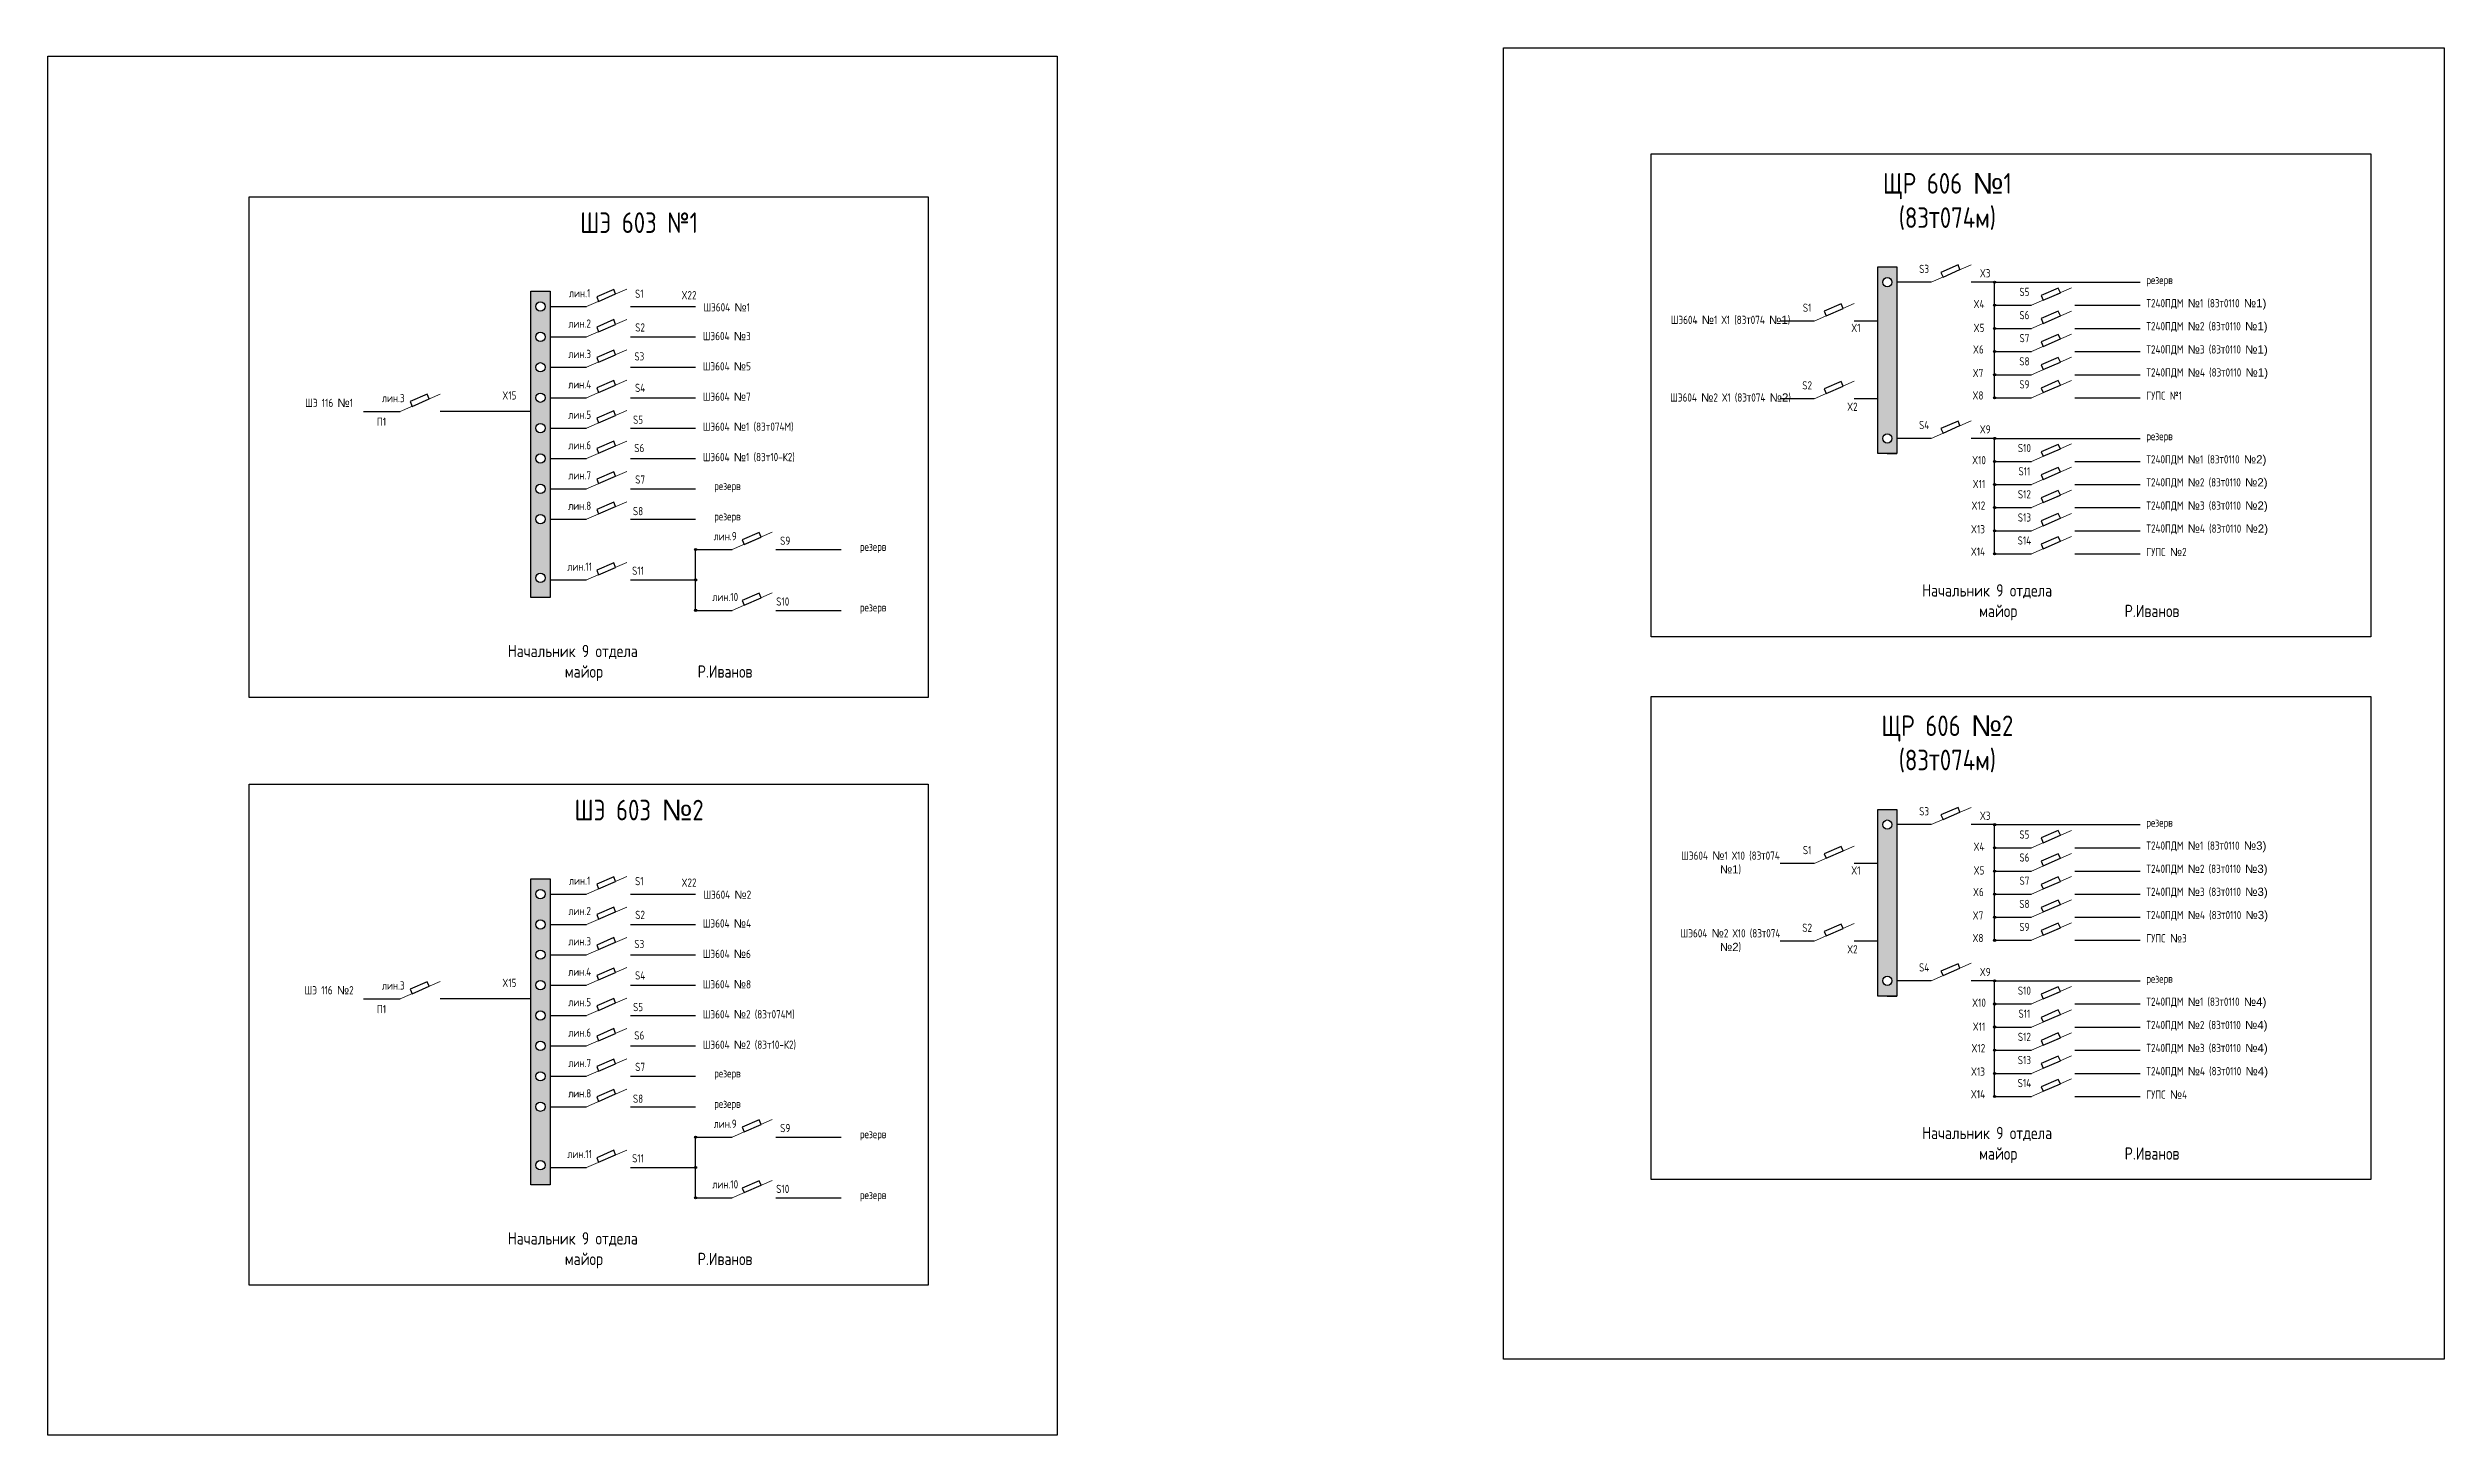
# Model space of a CAD drawing. Header units: millimetres. Extents: x 467 to 777, y 582 to 887.
# Drawn here: x 555.4 to 672, y 817.1 to 884.6 of the extents above; entities that cross this region are included whole.
import ezdxf

# ---------------------------------------------------------------- set-up
doc = ezdxf.new("R2010")
doc.units = ezdxf.units.MM
doc.header["$LTSCALE"] = 0.1

msp = doc.modelspace()

# ---------------------------------------------------------------- texts
for s, insert, char_height, width, attachment_point in [('{\\fGOST|b0|i0|c204|p34;ЩР 606 \\fArial|b0|i0|c204|p34;№\\fGOST|b0|i0|c204|p34;1 (83\\fArial Narrow|b0|i0|c204|p34;т\\fGOST|b0|i0|c204|p34;074м)}', (647.85, 877.12), 1, 9.6853, 5), ('{\\fGOST|b0|i0|c204|p34;ШЭ 603 №1}', (584.2, 876.09), 1, 9.6853, 5), ('{\\fGOST|b0|i0|c0|p34;S\\fGOST|b0|i0|c204|p34;3}', (646.72, 873.84), 0.4, 8.1445, 5), ('{\\fGOST|b0|i0|c0|p34;X3}', (649.69, 873.63), 0.4, 8.1445, 5), ('{\\fGOST|b0|i0|c204|p34;резерв}', (657.53, 873.5), 0.4, 8.1445, 1), ('{\\fGOST|b0|i0|c204|p34;лин.1}', (581.31, 872.66), 0.4, 8.1445, 5), ('{\\fGOST|b0|i0|c204|p34;S1}', (584.21, 872.63), 0.4, 8.1445, 5), ('{\\fGOST|b0|i0|c0|p34;X22}', (586.63, 872.56), 0.4, 8.1445, 5), ('{\\fGOST|b0|i0|c204|p34;ШЭ604 \\fArial|b0|i0|c204|p34;№\\fGOST|b0|i0|c204|p34;1 }', (587.33, 871.97), 0.4, 8.1445, 4), ('{\\fGOST|b0|i0|c0|p34;S\\fGOST|b0|i0|c204|p34;1}', (641.03, 871.95), 0.4, 8.1445, 5), ('{\\fGOST|b0|i0|c0|p34;X4}', (649.39, 872.13), 0.4, 8.1445, 5), ('{\\fGOST|b0|i0|c0|p34;S5}', (651.6, 872.72), 0.4, 8.1445, 5), ('{\\fGOST|b0|i0|c204|p34;Т240ПДМ \\fArial|b0|i0|c204|p34;№\\fGOST|b0|i0|c204|p34;1\\fGOST|b0|i0|c0|p34; (\\fGOST|b0|i0|c204|p34;83\\fArial Narrow|b0|i0|c204|p34;т\\fGOST|b0|i0|c204|p34;0110 \\fArial|b0|i0|c204|p34;№1)}', (657.53, 872.37), 0.4, 9.0248, 1), ('{\\fGOST|b0|i0|c204|p34;лин.2}', (581.31, 871.18), 0.4, 8.1445, 5), ('{\\fGOST|b0|i0|c204|p34;S2}', (584.25, 870.99), 0.4, 8.1445, 5), ('{\\fGOST|b0|i0|c204|p34;ШЭ604 \\fArial|b0|i0|c204|p34;№\\fGOST|b0|i0|c204|p34;1 Х1\\fGOST|b0|i0|c0|p34; (\\fGOST|b0|i0|c204|p34;83\\fArial Narrow|b0|i0|c204|p34;т\\fGOST|b0|i0|c204|p34;074 \\fArial|b0|i0|c204|p34;№1\\fGOST|b0|i0|c0|p34;)}', (637.3, 871.34), 0.4, 5.5869, 5), ('{\\fGOST|b0|i0|c0|p34;X1}', (643.4, 870.97), 0.4, 8.1445, 5), ('{\\fGOST|b0|i0|c0|p34;X5}', (649.39, 870.97), 0.4, 8.1445, 5), ('{\\fGOST|b0|i0|c0|p34;S6}', (651.6, 871.59), 0.4, 8.1445, 5), ('{\\fGOST|b0|i0|c204|p34;Т240ПДМ \\fArial|b0|i0|c204|p34;№\\fGOST|b0|i0|c204|p34;2\\fGOST|b0|i0|c0|p34; (\\fGOST|b0|i0|c204|p34;83\\fArial Narrow|b0|i0|c204|p34;т\\fGOST|b0|i0|c204|p34;0110 \\fArial|b0|i0|c204|p34;№1)}', (657.53, 871.25), 0.4, 9.0167, 1), ('{\\fGOST|b0|i0|c204|p34;лин.3}', (581.31, 869.7), 0.4, 8.1445, 5), ('{\\fGOST|b0|i0|c204|p34;S3}', (584.21, 869.58), 0.4, 8.1445, 5), ('{\\fGOST|b0|i0|c204|p34;ШЭ604 \\fArial|b0|i0|c204|p34;№\\fGOST|b0|i0|c204|p34;3 }', (587.3, 870.57), 0.4, 8.1445, 4), ('{\\fGOST|b0|i0|c0|p34;X6}', (649.36, 869.92), 0.4, 8.1445, 5), ('{\\fGOST|b0|i0|c0|p34;S7}', (651.6, 870.47), 0.4, 8.1445, 5), ('{\\fGOST|b0|i0|c204|p34;Т240ПДМ \\fArial|b0|i0|c204|p34;№\\fGOST|b0|i0|c204|p34;3\\fGOST|b0|i0|c0|p34; (\\fGOST|b0|i0|c204|p34;83\\fArial Narrow|b0|i0|c204|p34;т\\fGOST|b0|i0|c204|p34;0110 \\fArial|b0|i0|c204|p34;№1)}', (657.53, 870.12), 0.4, 9.1488, 1), ('{\\fGOST|b0|i0|c204|p34;ШЭ604 \\fArial|b0|i0|c204|p34;№\\fGOST|b0|i0|c204|p34;5 }', (587.3, 869.1), 0.4, 8.1445, 4), ('{\\fGOST|b0|i0|c0|p34;X7}', (649.34, 868.77), 0.4, 8.1445, 5), ('{\\fGOST|b0|i0|c0|p34;S8}', (651.6, 869.34), 0.4, 8.1445, 5), ('{\\fGOST|b0|i0|c204|p34;Т240ПДМ \\fArial|b0|i0|c204|p34;№\\fGOST|b0|i0|c204|p34;4\\fGOST|b0|i0|c0|p34; (\\fGOST|b0|i0|c204|p34;83\\fArial Narrow|b0|i0|c204|p34;т\\fGOST|b0|i0|c204|p34;0110 \\fArial|b0|i0|c204|p34;№1)}', (657.53, 869), 0.4, 8.9638, 1), ('{\\fGOST|b0|i0|c204|p34;ШЭ 116 \\fArial|b0|i0|c204|p34;№\\fGOST|b0|i0|c204|p34;1}', (569.12, 867.32), 0.4, 9.6853, 5), ('{\\fGOST|b0|i0|c204|p34;лин.3}', (572.24, 867.55), 0.4, 8.1445, 5), ('{\\fGOST|b0|i0|c0|p34;X15}', (577.89, 867.68), 0.4, 8.1445, 5), ('{\\fGOST|b0|i0|c204|p34;лин.4}', (581.31, 868.22), 0.4, 8.1445, 5), ('{\\fGOST|b0|i0|c204|p34;S4}', (584.25, 868.05), 0.4, 8.1445, 5), ('{\\fGOST|b0|i0|c204|p34;ШЭ604 \\fArial|b0|i0|c204|p34;№\\fGOST|b0|i0|c204|p34;7 }', (587.3, 867.62), 0.4, 8.1445, 4), ('{\\fGOST|b0|i0|c204|p34;ШЭ604 \\fArial|b0|i0|c204|p34;№\\fGOST|b0|i0|c0|p34;2\\fGOST|b0|i0|c204|p34; Х1\\fGOST|b0|i0|c0|p34; (\\fGOST|b0|i0|c204|p34;83\\fArial Narrow|b0|i0|c204|p34;т\\fGOST|b0|i0|c204|p34;074 \\fArial|b0|i0|c204|p34;№\\fArial|b0|i0|c0|p34;2\\fGOST|b0|i0|c0|p34;)}', (637.3, 867.56), 0.4, 5.5869, 5), ('{\\fGOST|b0|i0|c0|p34;S\\fGOST|b0|i0|c204|p34;2}', (641.03, 868.17), 0.4, 8.1445, 5), ('{\\fGOST|b0|i0|c0|p34;X8}', (649.34, 867.68), 0.4, 8.1445, 5), ('{\\fGOST|b0|i0|c0|p34;S\\fGOST|b0|i0|c204|p34;9}', (651.6, 868.22), 0.4, 8.1445, 5), ('{\\fGOST|b0|i0|c204|p34;ГУПС №1}', (657.53, 867.87), 0.4, 8.1445, 1), ('{\\fGOST|b0|i0|c204|p34;П\\fGOST|b0|i0|c0|p34;1}', (571.67, 866.4), 0.4, 8.1445, 5), ('{\\fGOST|b0|i0|c204|p34;лин.5}', (581.31, 866.74), 0.4, 8.1445, 5), ('{\\fGOST|b0|i0|c204|p34;S5}', (584.15, 866.5), 0.4, 8.1445, 5), ('{\\fGOST|b0|i0|c204|p34;ШЭ604 \\fArial|b0|i0|c204|p34;№\\fGOST|b0|i0|c204|p34;1 (83т074М) }', (587.3, 866.14), 0.4, 8.1445, 4), ('{\\fGOST|b0|i0|c0|p34;X2}', (643.23, 867.13), 0.4, 8.1445, 5), ('{\\fGOST|b0|i0|c0|p34;S\\fGOST|b0|i0|c204|p34;4}', (646.72, 866.24), 0.4, 8.1445, 5), ('{\\fGOST|b0|i0|c0|p34;X9}', (649.69, 866.03), 0.4, 8.1445, 5), ('{\\fGOST|b0|i0|c204|p34;лин.6}', (581.31, 865.26), 0.4, 8.1445, 5), ('{\\fGOST|b0|i0|c204|p34;S\\fGOST|b0|i0|c0|p34;6}', (584.21, 865.12), 0.4, 8.1445, 5), ('{\\fGOST|b0|i0|c0|p34;S\\fGOST|b0|i0|c204|p34;10}', (651.6, 865.12), 0.4, 8.1445, 5), ('{\\fGOST|b0|i0|c204|p34;резерв}', (657.53, 865.9), 0.4, 8.1445, 1), ('{\\fGOST|b0|i0|c204|p34;лин.7}', (581.31, 863.79), 0.4, 8.1445, 5), ('{\\fGOST|b0|i0|c204|p34;ШЭ604 \\fArial|b0|i0|c204|p34;№\\fGOST|b0|i0|c204|p34;1 (83т10-К2) }', (587.3, 864.66), 0.4, 8.1445, 4), ('{\\fGOST|b0|i0|c0|p34;X10}', (649.39, 864.53), 0.4, 8.1445, 5), ('{\\fGOST|b0|i0|c0|p34;S\\fGOST|b0|i0|c204|p34;11}', (651.6, 863.99), 0.4, 8.1445, 5), ('{\\fGOST|b0|i0|c204|p34;Т240ПДМ \\fArial|b0|i0|c204|p34;№\\fGOST|b0|i0|c204|p34;1\\fGOST|b0|i0|c0|p34; (\\fGOST|b0|i0|c204|p34;83\\fArial Narrow|b0|i0|c204|p34;т\\fGOST|b0|i0|c204|p34;0110 \\fArial|b0|i0|c204|p34;№\\fArial|b0|i0|c0|p34;2\\fArial|b0|i0|c204|p34;)}', (657.53, 864.77), 0.4, 9.0248, 1), ('{\\fGOST|b0|i0|c204|p34;S\\fGOST|b0|i0|c0|p34;7}', (584.25, 863.59), 0.4, 8.1445, 5), ('{\\fGOST|b0|i0|c204|p34;резерв}', (588.5, 863.22), 0.4, 8.1445, 5), ('{\\fGOST|b0|i0|c0|p34;X11}', (649.39, 863.37), 0.4, 8.1445, 5), ('{\\fGOST|b0|i0|c0|p34;S\\fGOST|b0|i0|c204|p34;12}', (651.6, 862.87), 0.4, 8.1445, 5), ('{\\fGOST|b0|i0|c204|p34;Т240ПДМ \\fArial|b0|i0|c204|p34;№\\fGOST|b0|i0|c204|p34;2\\fGOST|b0|i0|c0|p34; (\\fGOST|b0|i0|c204|p34;83\\fArial Narrow|b0|i0|c204|p34;т\\fGOST|b0|i0|c204|p34;0110 \\fArial|b0|i0|c204|p34;№\\fArial|b0|i0|c0|p34;2\\fArial|b0|i0|c204|p34;)}', (657.53, 863.65), 0.4, 9.0167, 1), ('{\\fGOST|b0|i0|c204|p34;лин.8}', (581.31, 862.31), 0.4, 8.1445, 5), ('{\\fGOST|b0|i0|c204|p34;S\\fGOST|b0|i0|c0|p34;8}', (584.15, 862.05), 0.4, 8.1445, 5), ('{\\fGOST|b0|i0|c204|p34;резерв}', (588.5, 861.74), 0.4, 8.1445, 5), ('{\\fGOST|b0|i0|c0|p34;X12}', (649.36, 862.32), 0.4, 8.1445, 5), ('{\\fGOST|b0|i0|c0|p34;S\\fGOST|b0|i0|c204|p34;13}', (651.6, 861.74), 0.4, 8.1445, 5), ('{\\fGOST|b0|i0|c204|p34;Т240ПДМ \\fArial|b0|i0|c204|p34;№\\fGOST|b0|i0|c204|p34;3\\fGOST|b0|i0|c0|p34; (\\fGOST|b0|i0|c204|p34;83\\fArial Narrow|b0|i0|c204|p34;т\\fGOST|b0|i0|c204|p34;0110 \\fArial|b0|i0|c204|p34;№\\fArial|b0|i0|c0|p34;2\\fArial|b0|i0|c204|p34;)}', (657.53, 862.52), 0.4, 9.1488, 1), ('{\\fGOST|b0|i0|c204|p34;лин.9}', (588.39, 860.83), 0.4, 8.1445, 5), ('{\\fGOST|b0|i0|c204|p34;S\\fGOST|b0|i0|c0|p34;9}', (591.31, 860.61), 0.4, 8.1445, 5), ('{\\fGOST|b0|i0|c204|p34;резерв}', (595.59, 860.26), 0.4, 8.1445, 5), ('{\\fGOST|b0|i0|c0|p34;X13}', (649.34, 861.17), 0.4, 8.1445, 5), ('{\\fGOST|b0|i0|c0|p34;S\\fGOST|b0|i0|c204|p34;14}', (651.6, 860.62), 0.4, 8.1445, 5), ('{\\fGOST|b0|i0|c204|p34;Т240ПДМ \\fArial|b0|i0|c204|p34;№\\fGOST|b0|i0|c204|p34;4\\fGOST|b0|i0|c0|p34; (\\fGOST|b0|i0|c204|p34;83\\fArial Narrow|b0|i0|c204|p34;т\\fGOST|b0|i0|c204|p34;0110 \\fArial|b0|i0|c204|p34;№\\fArial|b0|i0|c0|p34;2\\fArial|b0|i0|c204|p34;)}', (657.53, 861.4), 0.4, 8.9638, 1), ('{\\fGOST|b0|i0|c204|p34;лин.11}', (581.31, 859.35), 0.4, 8.1445, 5), ('{\\fGOST|b0|i0|c204|p34;S\\fGOST|b0|i0|c0|p34;11}', (584.15, 859.15), 0.4, 8.1445, 5), ('{\\fGOST|b0|i0|c0|p34;X14}', (649.34, 860.08), 0.4, 8.1445, 5), ('{\\fGOST|b0|i0|c204|p34;ГУПС \\fArial|b0|i0|c204|p34;№\\fGOST|b0|i0|c0|p34;2}', (657.53, 860.26), 0.4, 8.1445, 1), ('{\\fGOST|b0|i0|c204|p34;лин.10}', (588.39, 857.87), 0.4, 8.1445, 5), ('{\\fGOST|b0|i0|c204|p34;Начальник 9 отдела\\P         майор                 Р.Иванов}', (646.63, 857.61), 0.6, 24.8215, 4), ('{\\fGOST|b0|i0|c204|p34;S\\fGOST|b0|i0|c0|p34;10}', (591.19, 857.65), 0.4, 8.1445, 5), ('{\\fGOST|b0|i0|c204|p34;резерв}', (595.59, 857.31), 0.4, 8.1445, 5), ('{\\fGOST|b0|i0|c204|p34;Начальник 9 отдела\\P         майор               Р.Иванов}', (577.82, 854.66), 0.6, 24.8215, 4), ('{\\fGOST|b0|i0|c204|p34;ЩР 606 \\fArial|b0|i0|c204|p34;№\\fGOST|b0|i0|c0|p34;2\\fGOST|b0|i0|c204|p34; (83\\fArial Narrow|b0|i0|c204|p34;т\\fGOST|b0|i0|c204|p34;074м)}', (647.85, 850.72), 1, 9.6853, 5), ('{\\fGOST|b0|i0|c204|p34;ШЭ 603 \\fArial|b0|i0|c204|p34;№\\fGOST|b0|i0|c0|p34;2}', (584.2, 847.5), 1, 9.6853, 5), ('{\\fGOST|b0|i0|c0|p34;S\\fGOST|b0|i0|c204|p34;3}', (646.72, 847.44), 0.4, 8.1445, 5), ('{\\fGOST|b0|i0|c0|p34;X3}', (649.69, 847.22), 0.4, 8.1445, 5), ('{\\fGOST|b0|i0|c0|p34;S5}', (651.6, 846.31), 0.4, 8.1445, 5), ('{\\fGOST|b0|i0|c204|p34;резерв}', (657.53, 847.09), 0.4, 8.1445, 1), ('{\\fGOST|b0|i0|c204|p34;ШЭ604 \\fArial|b0|i0|c204|p34;№\\fGOST|b0|i0|c204|p34;1 Х1\\fGOST|b0|i0|c0|p34;0 (\\fGOST|b0|i0|c204|p34;83\\fArial Narrow|b0|i0|c204|p34;т\\fGOST|b0|i0|c204|p34;074 \\fArial|b0|i0|c204|p34;№1\\fGOST|b0|i0|c0|p34;)}', (637.3, 844.93), 0.4, 5.5869, 5), ('{\\fGOST|b0|i0|c0|p34;S\\fGOST|b0|i0|c204|p34;1}', (641.03, 845.55), 0.4, 8.1445, 5), ('{\\fGOST|b0|i0|c0|p34;X4}', (649.39, 845.72), 0.4, 8.1445, 5), ('{\\fGOST|b0|i0|c0|p34;S6}', (651.6, 845.19), 0.4, 8.1445, 5), ('{\\fGOST|b0|i0|c204|p34;Т240ПДМ \\fArial|b0|i0|c204|p34;№\\fGOST|b0|i0|c204|p34;1\\fGOST|b0|i0|c0|p34; (\\fGOST|b0|i0|c204|p34;83\\fArial Narrow|b0|i0|c204|p34;т\\fGOST|b0|i0|c204|p34;0110 \\fArial|b0|i0|c204|p34;№\\fArial|b0|i0|c0|p34;3\\fArial|b0|i0|c204|p34;)}', (657.53, 845.97), 0.4, 9.0248, 1), ('{\\fGOST|b0|i0|c204|p34;лин.1}', (581.31, 844.06), 0.4, 8.1445, 5), ('{\\fGOST|b0|i0|c204|p34;S1}', (584.21, 844.04), 0.4, 8.1445, 5), ('{\\fGOST|b0|i0|c0|p34;X22}', (586.63, 843.97), 0.4, 8.1445, 5), ('{\\fGOST|b0|i0|c0|p34;X1}', (643.4, 844.56), 0.4, 8.1445, 5), ('{\\fGOST|b0|i0|c0|p34;X5}', (649.39, 844.56), 0.4, 8.1445, 5), ('{\\fGOST|b0|i0|c0|p34;S7}', (651.6, 844.06), 0.4, 8.1445, 5), ('{\\fGOST|b0|i0|c204|p34;Т240ПДМ \\fArial|b0|i0|c204|p34;№\\fGOST|b0|i0|c204|p34;2\\fGOST|b0|i0|c0|p34; (\\fGOST|b0|i0|c204|p34;83\\fArial Narrow|b0|i0|c204|p34;т\\fGOST|b0|i0|c204|p34;0110 \\fArial|b0|i0|c204|p34;№\\fArial|b0|i0|c0|p34;3\\fArial|b0|i0|c204|p34;)}', (657.53, 844.84), 0.4, 9.0167, 1), ('{\\fGOST|b0|i0|c204|p34;ШЭ604 \\fArial|b0|i0|c204|p34;№\\fGOST|b0|i0|c0|p34;2\\fGOST|b0|i0|c204|p34; }', (587.33, 843.38), 0.4, 8.1445, 4), ('{\\fGOST|b0|i0|c0|p34;X6}', (649.36, 843.51), 0.4, 8.1445, 5), ('{\\fGOST|b0|i0|c0|p34;S8}', (651.6, 842.93), 0.4, 8.1445, 5), ('{\\fGOST|b0|i0|c204|p34;Т240ПДМ \\fArial|b0|i0|c204|p34;№\\fGOST|b0|i0|c204|p34;3\\fGOST|b0|i0|c0|p34; (\\fGOST|b0|i0|c204|p34;83\\fArial Narrow|b0|i0|c204|p34;т\\fGOST|b0|i0|c204|p34;0110 \\fArial|b0|i0|c204|p34;№\\fArial|b0|i0|c0|p34;3\\fArial|b0|i0|c204|p34;)}', (657.53, 843.72), 0.4, 9.1488, 1), ('{\\fGOST|b0|i0|c204|p34;лин.2}', (581.31, 842.59), 0.4, 8.1445, 5), ('{\\fGOST|b0|i0|c204|p34;S2}', (584.25, 842.4), 0.4, 8.1445, 5), ('{\\fGOST|b0|i0|c204|p34;ШЭ604 \\fArial|b0|i0|c204|p34;№\\fGOST|b0|i0|c0|p34;4\\fGOST|b0|i0|c204|p34; }', (587.3, 841.98), 0.4, 8.1445, 4), ('{\\fGOST|b0|i0|c204|p34;ШЭ604 \\fArial|b0|i0|c204|p34;№\\fGOST|b0|i0|c0|p34;2\\fGOST|b0|i0|c204|p34; Х1\\fGOST|b0|i0|c0|p34;0 (\\fGOST|b0|i0|c204|p34;83\\fArial Narrow|b0|i0|c204|p34;т\\fGOST|b0|i0|c204|p34;074 \\fArial|b0|i0|c204|p34;№\\fArial|b0|i0|c0|p34;2\\fGOST|b0|i0|c0|p34;)}', (637.3, 841.15), 0.4, 5.5869, 5), ('{\\fGOST|b0|i0|c0|p34;S\\fGOST|b0|i0|c204|p34;2}', (641.03, 841.77), 0.4, 8.1445, 5), ('{\\fGOST|b0|i0|c0|p34;X7}', (649.34, 842.37), 0.4, 8.1445, 5), ('{\\fGOST|b0|i0|c0|p34;S\\fGOST|b0|i0|c204|p34;9}', (651.6, 841.81), 0.4, 8.1445, 5), ('{\\fGOST|b0|i0|c204|p34;Т240ПДМ \\fArial|b0|i0|c204|p34;№\\fGOST|b0|i0|c204|p34;4\\fGOST|b0|i0|c0|p34; (\\fGOST|b0|i0|c204|p34;83\\fArial Narrow|b0|i0|c204|p34;т\\fGOST|b0|i0|c204|p34;0110 \\fArial|b0|i0|c204|p34;№\\fArial|b0|i0|c0|p34;3\\fArial|b0|i0|c204|p34;)}', (657.53, 842.59), 0.4, 8.9638, 1), ('{\\fGOST|b0|i0|c204|p34;лин.3}', (581.31, 841.11), 0.4, 8.1445, 5), ('{\\fGOST|b0|i0|c204|p34;S3}', (584.21, 840.98), 0.4, 8.1445, 5), ('{\\fGOST|b0|i0|c204|p34;ШЭ604 \\fArial|b0|i0|c204|p34;№\\fGOST|b0|i0|c0|p34;6\\fGOST|b0|i0|c204|p34; }', (587.3, 840.5), 0.4, 8.1445, 4), ('{\\fGOST|b0|i0|c0|p34;X2}', (643.23, 840.72), 0.4, 8.1445, 5), ('{\\fGOST|b0|i0|c0|p34;X8}', (649.34, 841.27), 0.4, 8.1445, 5), ('{\\fGOST|b0|i0|c204|p34;ГУПС \\fArial|b0|i0|c204|p34;№\\fGOST|b0|i0|c0|p34;3}', (657.53, 841.46), 0.4, 8.1445, 1), ('{\\fGOST|b0|i0|c204|p34;лин.4}', (581.31, 839.63), 0.4, 8.1445, 5), ('{\\fGOST|b0|i0|c204|p34;S4}', (584.25, 839.45), 0.4, 8.1445, 5), ('{\\fGOST|b0|i0|c0|p34;S\\fGOST|b0|i0|c204|p34;4}', (646.72, 839.84), 0.4, 8.1445, 5), ('{\\fGOST|b0|i0|c0|p34;X9}', (649.69, 839.62), 0.4, 8.1445, 5), ('{\\fGOST|b0|i0|c204|p34;резерв}', (657.53, 839.49), 0.4, 8.1445, 1), ('{\\fGOST|b0|i0|c204|p34;ШЭ 116 \\fArial|b0|i0|c204|p34;№\\fGOST|b0|i0|c0|p34;2}', (569.12, 838.73), 0.4, 9.6853, 5), ('{\\fGOST|b0|i0|c204|p34;лин.3}', (572.24, 838.96), 0.4, 8.1445, 5), ('{\\fGOST|b0|i0|c0|p34;X15}', (577.89, 839.09), 0.4, 8.1445, 5), ('{\\fGOST|b0|i0|c204|p34;лин.5}', (581.31, 838.15), 0.4, 8.1445, 5), ('{\\fGOST|b0|i0|c204|p34;ШЭ604 \\fArial|b0|i0|c204|p34;№\\fGOST|b0|i0|c0|p34;8\\fGOST|b0|i0|c204|p34; }', (587.3, 839.02), 0.4, 8.1445, 4), ('{\\fGOST|b0|i0|c0|p34;X10}', (649.39, 838.12), 0.4, 8.1445, 5), ('{\\fGOST|b0|i0|c0|p34;S\\fGOST|b0|i0|c204|p34;10}', (651.6, 838.71), 0.4, 8.1445, 5), ('{\\fGOST|b0|i0|c204|p34;Т240ПДМ \\fArial|b0|i0|c204|p34;№\\fGOST|b0|i0|c204|p34;1\\fGOST|b0|i0|c0|p34; (\\fGOST|b0|i0|c204|p34;83\\fArial Narrow|b0|i0|c204|p34;т\\fGOST|b0|i0|c204|p34;0110 \\fArial|b0|i0|c204|p34;№\\fArial|b0|i0|c0|p34;4\\fArial|b0|i0|c204|p34;)}', (657.53, 838.37), 0.4, 9.0248, 1), ('{\\fGOST|b0|i0|c204|p34;П\\fGOST|b0|i0|c0|p34;1}', (571.67, 837.81), 0.4, 8.1445, 5), ('{\\fGOST|b0|i0|c204|p34;S5}', (584.15, 837.91), 0.4, 8.1445, 5), ('{\\fGOST|b0|i0|c204|p34;ШЭ604 \\fArial|b0|i0|c204|p34;№\\fGOST|b0|i0|c0|p34;2\\fGOST|b0|i0|c204|p34; (83т074М) }', (587.3, 837.54), 0.4, 8.1445, 4), ('{\\fGOST|b0|i0|c0|p34;X11}', (649.39, 836.96), 0.4, 8.1445, 5), ('{\\fGOST|b0|i0|c0|p34;S\\fGOST|b0|i0|c204|p34;11}', (651.6, 837.59), 0.4, 8.1445, 5), ('{\\fGOST|b0|i0|c204|p34;Т240ПДМ \\fArial|b0|i0|c204|p34;№\\fGOST|b0|i0|c204|p34;2\\fGOST|b0|i0|c0|p34; (\\fGOST|b0|i0|c204|p34;83\\fArial Narrow|b0|i0|c204|p34;т\\fGOST|b0|i0|c204|p34;0110 \\fArial|b0|i0|c204|p34;№\\fArial|b0|i0|c0|p34;4\\fArial|b0|i0|c204|p34;)}', (657.53, 837.24), 0.4, 9.0167, 1), ('{\\fGOST|b0|i0|c204|p34;лин.6}', (581.31, 836.67), 0.4, 8.1445, 5), ('{\\fGOST|b0|i0|c204|p34;S\\fGOST|b0|i0|c0|p34;6}', (584.21, 836.53), 0.4, 8.1445, 5), ('{\\fGOST|b0|i0|c204|p34;ШЭ604 \\fArial|b0|i0|c204|p34;№\\fGOST|b0|i0|c0|p34;2\\fGOST|b0|i0|c204|p34; (83т10-К2) }', (587.3, 836.06), 0.4, 8.1445, 4), ('{\\fGOST|b0|i0|c0|p34;X12}', (649.36, 835.91), 0.4, 8.1445, 5), ('{\\fGOST|b0|i0|c0|p34;S\\fGOST|b0|i0|c204|p34;12}', (651.6, 836.46), 0.4, 8.1445, 5), ('{\\fGOST|b0|i0|c204|p34;Т240ПДМ \\fArial|b0|i0|c204|p34;№\\fGOST|b0|i0|c204|p34;3\\fGOST|b0|i0|c0|p34; (\\fGOST|b0|i0|c204|p34;83\\fArial Narrow|b0|i0|c204|p34;т\\fGOST|b0|i0|c204|p34;0110 \\fArial|b0|i0|c204|p34;№\\fArial|b0|i0|c0|p34;4\\fArial|b0|i0|c204|p34;)}', (657.53, 836.12), 0.4, 9.1488, 1), ('{\\fGOST|b0|i0|c204|p34;лин.7}', (581.31, 835.19), 0.4, 8.1445, 5), ('{\\fGOST|b0|i0|c204|p34;S\\fGOST|b0|i0|c0|p34;7}', (584.25, 835), 0.4, 8.1445, 5), ('{\\fGOST|b0|i0|c204|p34;резерв}', (588.5, 834.63), 0.4, 8.1445, 5), ('{\\fGOST|b0|i0|c0|p34;X13}', (649.34, 834.77), 0.4, 8.1445, 5), ('{\\fGOST|b0|i0|c0|p34;S\\fGOST|b0|i0|c204|p34;13}', (651.6, 835.33), 0.4, 8.1445, 5), ('{\\fGOST|b0|i0|c204|p34;Т240ПДМ \\fArial|b0|i0|c204|p34;№\\fGOST|b0|i0|c204|p34;4\\fGOST|b0|i0|c0|p34; (\\fGOST|b0|i0|c204|p34;83\\fArial Narrow|b0|i0|c204|p34;т\\fGOST|b0|i0|c204|p34;0110 \\fArial|b0|i0|c204|p34;№\\fArial|b0|i0|c0|p34;4\\fArial|b0|i0|c204|p34;)}', (657.53, 834.99), 0.4, 8.9638, 1), ('{\\fGOST|b0|i0|c204|p34;лин.8}', (581.31, 833.71), 0.4, 8.1445, 5), ('{\\fGOST|b0|i0|c204|p34;S\\fGOST|b0|i0|c0|p34;8}', (584.15, 833.45), 0.4, 8.1445, 5), ('{\\fGOST|b0|i0|c0|p34;X14}', (649.34, 833.67), 0.4, 8.1445, 5), ('{\\fGOST|b0|i0|c0|p34;S\\fGOST|b0|i0|c204|p34;14}', (651.6, 834.21), 0.4, 8.1445, 5), ('{\\fGOST|b0|i0|c204|p34;ГУПС \\fArial|b0|i0|c204|p34;№\\fGOST|b0|i0|c0|p34;4}', (657.53, 833.85), 0.4, 8.1445, 1), ('{\\fGOST|b0|i0|c204|p34;лин.9}', (588.39, 832.23), 0.4, 8.1445, 5), ('{\\fGOST|b0|i0|c204|p34;резерв}', (588.5, 833.15), 0.4, 8.1445, 5), ('{\\fGOST|b0|i0|c204|p34;S\\fGOST|b0|i0|c0|p34;9}', (591.31, 832.02), 0.4, 8.1445, 5), ('{\\fGOST|b0|i0|c204|p34;резерв}', (595.59, 831.67), 0.4, 8.1445, 5), ('{\\fGOST|b0|i0|c204|p34;Начальник 9 отдела\\P         майор                 Р.Иванов}', (646.63, 831.2), 0.6, 24.8215, 4), ('{\\fGOST|b0|i0|c204|p34;лин.11}', (581.31, 830.76), 0.4, 8.1445, 5), ('{\\fGOST|b0|i0|c204|p34;S\\fGOST|b0|i0|c0|p34;11}', (584.15, 830.55), 0.4, 8.1445, 5), ('{\\fGOST|b0|i0|c204|p34;лин.10}', (588.39, 829.28), 0.4, 8.1445, 5), ('{\\fGOST|b0|i0|c204|p34;S\\fGOST|b0|i0|c0|p34;10}', (591.19, 829.06), 0.4, 8.1445, 5), ('{\\fGOST|b0|i0|c204|p34;резерв}', (595.59, 828.71), 0.4, 8.1445, 5), ('{\\fGOST|b0|i0|c204|p34;Начальник 9 отдела\\P         майор               Р.Иванов}', (577.82, 826.07), 0.6, 24.8215, 4)]:
    msp.add_mtext(s, dxfattribs=dict(insert=insert, char_height=char_height, width=width, attachment_point=attachment_point))

# ---------------------------------------------------------------- hatches: boundary and pattern name
h = msp.add_hatch(color=256)
h.paths.add_polyline_path([(645.4, 873.94), (644.47, 873.94), (644.47, 864.85), (645.4, 864.85)])
h.paths.add_polyline_path([(644.71, 873.19, -1), (645.16, 873.19, -1)], flags=16)
h.paths.add_polyline_path([(645.16, 865.59, -1), (644.71, 865.59, -1)], flags=16)
h = msp.add_hatch(color=256)
h.paths.add_polyline_path([(650.2, 873.19), (650.15, 873.19), (650.15, 873.14, 0.414214)], flags=17)
h.paths.add_polyline_path([(650.1, 873.19, 0.414214), (650.15, 873.14), (650.15, 873.19), (650.2, 873.19, 1)])
h = msp.add_hatch(color=256)
h.paths.add_polyline_path([(579.87, 872.75), (578.94, 872.75), (578.94, 857.85), (579.87, 857.85)])
h.paths.add_polyline_path([(579.63, 863.13, -1), (579.18, 863.13, -1)], flags=16)
h.paths.add_polyline_path([(579.18, 864.61, -1), (579.63, 864.61, -1)], flags=16)
h.paths.add_polyline_path([(579.63, 861.66, -1), (579.18, 861.66, -1)], flags=16)
h.paths.add_polyline_path([(579.18, 866.09, -1), (579.63, 866.09, -1)], flags=16)
h.paths.add_polyline_path([(579.18, 867.57, -1), (579.63, 867.57, -1)], flags=16)
h.paths.add_polyline_path([(579.63, 858.8, -1), (579.18, 858.8, -1)], flags=16)
h.paths.add_polyline_path([(579.18, 869.05, -1), (579.63, 869.05, -1)], flags=16)
h.paths.add_polyline_path([(579.18, 870.53, -1), (579.63, 870.53, -1)], flags=16)
h.paths.add_polyline_path([(579.18, 872.01, -1), (579.63, 872.01, -1)], flags=16)
h = msp.add_hatch(color=256)
h.paths.add_polyline_path([(650.2, 872.07), (650.15, 872.07), (650.15, 872.02, 0.414214)], flags=17)
h.paths.add_polyline_path([(650.1, 872.07, 0.414214), (650.15, 872.02), (650.15, 872.07), (650.2, 872.07, 1)])
h = msp.add_hatch(color=256)
h.paths.add_polyline_path([(650.2, 870.94), (650.15, 870.94), (650.15, 870.89, 0.414214)], flags=17)
h.paths.add_polyline_path([(650.1, 870.94, 0.414214), (650.15, 870.89), (650.15, 870.94), (650.2, 870.94, 1)])
h = msp.add_hatch(color=256)
h.paths.add_polyline_path([(650.2, 869.82), (650.15, 869.82), (650.15, 869.77, 0.414214)], flags=17)
h.paths.add_polyline_path([(650.1, 869.82, 0.414214), (650.15, 869.77), (650.15, 869.82), (650.2, 869.82, 1)])
h = msp.add_hatch(color=256)
h.paths.add_polyline_path([(650.2, 868.69), (650.15, 868.69), (650.15, 868.64, 0.414214)], flags=17)
h.paths.add_polyline_path([(650.1, 868.69, 0.414214), (650.15, 868.64), (650.15, 868.69), (650.2, 868.69, 1)])
h = msp.add_hatch(color=256)
h.paths.add_polyline_path([(650.2, 867.56), (650.15, 867.56), (650.15, 867.51, 0.414214)], flags=17)
h.paths.add_polyline_path([(650.1, 867.56, 0.414214), (650.15, 867.51), (650.15, 867.56), (650.2, 867.56, 1)])
h = msp.add_hatch(color=256)
h.paths.add_polyline_path([(650.2, 865.59), (650.15, 865.59), (650.15, 865.54, 0.414214)], flags=17)
h.paths.add_polyline_path([(650.1, 865.59, 0.414214), (650.15, 865.54), (650.15, 865.59), (650.2, 865.59, 1)])
h = msp.add_hatch(color=256)
h.paths.add_polyline_path([(650.2, 864.47), (650.15, 864.47), (650.15, 864.42, 0.414214)], flags=17)
h.paths.add_polyline_path([(650.1, 864.47, 0.414214), (650.15, 864.42), (650.15, 864.47), (650.2, 864.47, 1)])
h = msp.add_hatch(color=256)
h.paths.add_polyline_path([(650.2, 863.34), (650.15, 863.34), (650.15, 863.29, 0.414214)], flags=17)
h.paths.add_polyline_path([(650.1, 863.34, 0.414214), (650.15, 863.29), (650.15, 863.34), (650.2, 863.34, 1)])
h = msp.add_hatch(color=256)
h.paths.add_polyline_path([(650.2, 862.22), (650.15, 862.22), (650.15, 862.17, 0.414214)], flags=17)
h.paths.add_polyline_path([(650.1, 862.22, 0.414214), (650.15, 862.17), (650.15, 862.22), (650.2, 862.22, 1)])
h = msp.add_hatch(color=256)
h.paths.add_polyline_path([(650.2, 861.09), (650.15, 861.09), (650.15, 861.04, 0.414214)], flags=17)
h.paths.add_polyline_path([(650.1, 861.09, 0.414214), (650.15, 861.04), (650.15, 861.09), (650.2, 861.09, 1)])
h = msp.add_hatch(color=256)
h.paths.add_polyline_path([(587, 860.18), (586.95, 860.18), (586.95, 860.13, 0.414214)], flags=17)
h.paths.add_polyline_path([(586.9, 860.18, 0.414214), (586.95, 860.13), (586.95, 860.18), (587, 860.18, 1)])
h = msp.add_hatch(color=256)
h.paths.add_polyline_path([(650.2, 859.97), (650.15, 859.97), (650.15, 859.91, 0.414214)], flags=17)
h.paths.add_polyline_path([(650.1, 859.97, 0.414214), (650.15, 859.91), (650.15, 859.97), (650.2, 859.97, 1)])
h = msp.add_hatch(color=256)
h.paths.add_polyline_path([(587, 858.7), (586.95, 858.7), (586.95, 858.65, 0.414214)], flags=17)
h.paths.add_polyline_path([(586.9, 858.7, 0.414214), (586.95, 858.65), (586.95, 858.7), (587, 858.7, 1)])
h = msp.add_hatch(color=256)
h.paths.add_polyline_path([(587, 857.22), (586.95, 857.22), (586.95, 857.17, 0.414214)], flags=17)
h.paths.add_polyline_path([(586.9, 857.22, 0.414214), (586.95, 857.17), (586.95, 857.22), (587, 857.22, 1)])
h = msp.add_hatch(color=256)
h.paths.add_polyline_path([(645.4, 847.53), (644.47, 847.53), (644.47, 838.44), (645.4, 838.44)])
h.paths.add_polyline_path([(644.71, 846.79, -1), (645.16, 846.79, -1)], flags=16)
h.paths.add_polyline_path([(645.16, 839.19, -1), (644.71, 839.19, -1)], flags=16)
h = msp.add_hatch(color=256)
h.paths.add_polyline_path([(650.2, 846.79), (650.15, 846.79), (650.15, 846.74, 0.414214)], flags=17)
h.paths.add_polyline_path([(650.1, 846.79, 0.414214), (650.15, 846.74), (650.15, 846.79), (650.2, 846.79, 1)])
h = msp.add_hatch(color=256)
h.paths.add_polyline_path([(650.2, 845.66), (650.15, 845.66), (650.15, 845.61, 0.414214)], flags=17)
h.paths.add_polyline_path([(650.1, 845.66, 0.414214), (650.15, 845.61), (650.15, 845.66), (650.2, 845.66, 1)])
h = msp.add_hatch(color=256)
h.paths.add_polyline_path([(579.87, 844.16), (578.94, 844.16), (578.94, 829.26), (579.87, 829.26)])
h.paths.add_polyline_path([(579.63, 834.54, -1), (579.18, 834.54, -1)], flags=16)
h.paths.add_polyline_path([(579.18, 836.02, -1), (579.63, 836.02, -1)], flags=16)
h.paths.add_polyline_path([(579.63, 833.06, -1), (579.18, 833.06, -1)], flags=16)
h.paths.add_polyline_path([(579.18, 837.5, -1), (579.63, 837.5, -1)], flags=16)
h.paths.add_polyline_path([(579.18, 838.98, -1), (579.63, 838.98, -1)], flags=16)
h.paths.add_polyline_path([(579.63, 830.21, -1), (579.18, 830.21, -1)], flags=16)
h.paths.add_polyline_path([(579.18, 840.46, -1), (579.63, 840.46, -1)], flags=16)
h.paths.add_polyline_path([(579.18, 841.93, -1), (579.63, 841.93, -1)], flags=16)
h.paths.add_polyline_path([(579.18, 843.41, -1), (579.63, 843.41, -1)], flags=16)
h = msp.add_hatch(color=256)
h.paths.add_polyline_path([(650.2, 844.53), (650.15, 844.53), (650.15, 844.48, 0.414214)], flags=17)
h.paths.add_polyline_path([(650.1, 844.53, 0.414214), (650.15, 844.48), (650.15, 844.53), (650.2, 844.53, 1)])
h = msp.add_hatch(color=256)
h.paths.add_polyline_path([(650.2, 843.41), (650.15, 843.41), (650.15, 843.36, 0.414214)], flags=17)
h.paths.add_polyline_path([(650.1, 843.41, 0.414214), (650.15, 843.36), (650.15, 843.41), (650.2, 843.41, 1)])
h = msp.add_hatch(color=256)
h.paths.add_polyline_path([(650.2, 842.28), (650.15, 842.28), (650.15, 842.23, 0.414214)], flags=17)
h.paths.add_polyline_path([(650.1, 842.28, 0.414214), (650.15, 842.23), (650.15, 842.28), (650.2, 842.28, 1)])
h = msp.add_hatch(color=256)
h.paths.add_polyline_path([(650.2, 841.16), (650.15, 841.16), (650.15, 841.11, 0.414214)], flags=17)
h.paths.add_polyline_path([(650.1, 841.16, 0.414214), (650.15, 841.11), (650.15, 841.16), (650.2, 841.16, 1)])
h = msp.add_hatch(color=256)
h.paths.add_polyline_path([(650.2, 839.19), (650.15, 839.19), (650.15, 839.14, 0.414214)], flags=17)
h.paths.add_polyline_path([(650.1, 839.19, 0.414214), (650.15, 839.14), (650.15, 839.19), (650.2, 839.19, 1)])
h = msp.add_hatch(color=256)
h.paths.add_polyline_path([(650.2, 838.06), (650.15, 838.06), (650.15, 838.01, 0.414214)], flags=17)
h.paths.add_polyline_path([(650.1, 838.06, 0.414214), (650.15, 838.01), (650.15, 838.06), (650.2, 838.06, 1)])
h = msp.add_hatch(color=256)
h.paths.add_polyline_path([(650.2, 836.94), (650.15, 836.94), (650.15, 836.88, 0.414214)], flags=17)
h.paths.add_polyline_path([(650.1, 836.94, 0.414214), (650.15, 836.88), (650.15, 836.94), (650.2, 836.94, 1)])
h = msp.add_hatch(color=256)
h.paths.add_polyline_path([(650.2, 835.81), (650.15, 835.81), (650.15, 835.76, 0.414214)], flags=17)
h.paths.add_polyline_path([(650.1, 835.81, 0.414214), (650.15, 835.76), (650.15, 835.81), (650.2, 835.81, 1)])
h = msp.add_hatch(color=256)
h.paths.add_polyline_path([(650.2, 834.68), (650.15, 834.68), (650.15, 834.63, 0.414214)], flags=17)
h.paths.add_polyline_path([(650.1, 834.68, 0.414214), (650.15, 834.63), (650.15, 834.68), (650.2, 834.68, 1)])
h = msp.add_hatch(color=256)
h.paths.add_polyline_path([(650.2, 833.56), (650.15, 833.56), (650.15, 833.51, 0.414214)], flags=17)
h.paths.add_polyline_path([(650.1, 833.56, 0.414214), (650.15, 833.51), (650.15, 833.56), (650.2, 833.56, 1)])
h = msp.add_hatch(color=256)
h.paths.add_polyline_path([(587, 831.58), (586.95, 831.58), (586.95, 831.53, 0.414214)], flags=17)
h.paths.add_polyline_path([(586.9, 831.58, 0.414214), (586.95, 831.53), (586.95, 831.58), (587, 831.58, 1)])
h = msp.add_hatch(color=256)
h.paths.add_polyline_path([(587, 830.1), (586.95, 830.1), (586.95, 830.05, 0.414214)], flags=17)
h.paths.add_polyline_path([(586.9, 830.1, 0.414214), (586.95, 830.05), (586.95, 830.1), (587, 830.1, 1)])
h = msp.add_hatch(color=256)
h.paths.add_polyline_path([(587, 828.63), (586.95, 828.63), (586.95, 828.58, 0.414214)], flags=17)
h.paths.add_polyline_path([(586.9, 828.63, 0.414214), (586.95, 828.58), (586.95, 828.63), (587, 828.63, 1)])

# ---------------------------------------------------------------- linework, layer by layer
for p, q in [((647.06, 873.19), (645.4, 873.19)), ((650.15, 873.19), (649.01, 873.19)), ((650.15, 867.56), (650.15, 873.19)), ((650.15, 873.19), (657.23, 873.19)), ((650.15, 872.07), (651.94, 872.07)), ((654.06, 872.07), (657.23, 872.07)), ((579.87, 872.01), (581.65, 872.01)), ((583.78, 872.01), (586.95, 872.01)), ((641.37, 871.3), (639.71, 871.3)), ((644.47, 871.3), (643.32, 871.3)), ((650.15, 870.94), (651.94, 870.94)), ((654.06, 870.94), (657.23, 870.94)), ((579.87, 870.53), (581.65, 870.53)), ((583.78, 870.53), (586.95, 870.53)), ((650.15, 869.82), (651.94, 869.82)), ((654.06, 869.82), (657.23, 869.82)), ((579.87, 869.05), (581.65, 869.05)), ((583.78, 869.05), (586.95, 869.05)), ((650.15, 868.69), (651.94, 868.69)), ((654.06, 868.69), (657.23, 868.69)), ((579.87, 867.57), (581.65, 867.57)), ((583.78, 867.57), (586.95, 867.57)), ((641.37, 867.52), (639.71, 867.52)), ((644.47, 867.52), (643.32, 867.52)), ((650.15, 867.56), (651.94, 867.56)), ((654.06, 867.56), (657.23, 867.56)), ((570.8, 866.9), (572.58, 866.9)), ((578.94, 866.9), (574.53, 866.9)), ((579.87, 866.09), (581.65, 866.09)), ((583.78, 866.09), (586.95, 866.09)), ((647.06, 865.59), (645.4, 865.59)), ((650.15, 865.59), (649.01, 865.59)), ((650.15, 859.97), (650.15, 865.59)), ((650.15, 865.59), (657.23, 865.59)), ((579.87, 864.61), (581.65, 864.61)), ((583.78, 864.61), (586.95, 864.61)), ((645.4, 864.85), (644.47, 864.85)), ((644.93, 864.85), (645.4, 864.85)), ((650.15, 864.47), (651.94, 864.47)), ((654.06, 864.47), (657.23, 864.47)), ((579.87, 863.13), (581.65, 863.13)), ((583.78, 863.13), (586.95, 863.13)), ((650.15, 863.34), (651.94, 863.34)), ((654.06, 863.34), (657.23, 863.34)), ((579.87, 861.66), (581.65, 861.66)), ((583.78, 861.66), (586.95, 861.66)), ((650.15, 862.22), (651.94, 862.22)), ((654.06, 862.22), (657.23, 862.22)), ((650.15, 861.09), (651.94, 861.09)), ((654.06, 861.09), (657.23, 861.09)), ((586.95, 860.18), (588.73, 860.18)), ((586.95, 857.22), (586.95, 860.18)), ((590.86, 860.18), (594.03, 860.18)), ((650.15, 859.97), (651.94, 859.97)), ((654.06, 859.97), (657.23, 859.97)), ((579.87, 858.7), (581.65, 858.7)), ((583.78, 858.7), (586.95, 858.7)), ((586.95, 857.22), (588.73, 857.22)), ((590.86, 857.22), (594.03, 857.22)), ((647.06, 846.79), (645.4, 846.79)), ((650.15, 846.79), (649.01, 846.79)), ((650.15, 841.16), (650.15, 846.79)), ((650.15, 846.79), (657.23, 846.79)), ((650.15, 845.66), (651.94, 845.66)), ((654.06, 845.66), (657.23, 845.66)), ((641.37, 844.9), (639.71, 844.9)), ((644.47, 844.9), (643.32, 844.9)), ((650.15, 844.53), (651.94, 844.53)), ((654.06, 844.53), (657.23, 844.53)), ((579.87, 843.41), (581.65, 843.41)), ((583.78, 843.41), (586.95, 843.41)), ((650.15, 843.41), (651.94, 843.41)), ((654.06, 843.41), (657.23, 843.41)), ((579.87, 841.93), (581.65, 841.93)), ((583.78, 841.93), (586.95, 841.93)), ((650.15, 842.28), (651.94, 842.28)), ((654.06, 842.28), (657.23, 842.28)), ((641.37, 841.12), (639.71, 841.12)), ((644.47, 841.12), (643.32, 841.12)), ((650.15, 841.16), (651.94, 841.16)), ((654.06, 841.16), (657.23, 841.16)), ((579.87, 840.46), (581.65, 840.46)), ((583.78, 840.46), (586.95, 840.46)), ((570.8, 838.31), (572.58, 838.31)), ((578.94, 838.31), (574.53, 838.31)), ((579.87, 838.98), (581.65, 838.98)), ((583.78, 838.98), (586.95, 838.98)), ((645.4, 838.44), (644.47, 838.44)), ((644.93, 838.44), (645.4, 838.44)), ((647.06, 839.19), (645.4, 839.19)), ((650.15, 839.19), (649.01, 839.19)), ((650.15, 833.56), (650.15, 839.19)), ((650.15, 839.19), (657.23, 839.19)), ((579.87, 837.5), (581.65, 837.5)), ((583.78, 837.5), (586.95, 837.5)), ((650.15, 838.06), (651.94, 838.06)), ((654.06, 838.06), (657.23, 838.06)), ((579.87, 836.02), (581.65, 836.02)), ((583.78, 836.02), (586.95, 836.02)), ((650.15, 836.94), (651.94, 836.94)), ((654.06, 836.94), (657.23, 836.94)), ((650.15, 835.81), (651.94, 835.81)), ((654.06, 835.81), (657.23, 835.81)), ((579.87, 834.54), (581.65, 834.54)), ((583.78, 834.54), (586.95, 834.54)), ((650.15, 834.68), (651.94, 834.68)), ((650.15, 833.56), (651.94, 833.56)), ((654.06, 834.68), (657.23, 834.68)), ((654.06, 833.56), (657.23, 833.56)), ((579.87, 833.06), (581.65, 833.06)), ((583.78, 833.06), (586.95, 833.06)), ((586.95, 831.58), (588.73, 831.58)), ((586.95, 828.63), (586.95, 831.58)), ((590.86, 831.58), (594.03, 831.58)), ((579.87, 830.1), (581.65, 830.1)), ((583.78, 830.1), (586.95, 830.1)), ((586.95, 828.63), (588.73, 828.63)), ((590.86, 828.63), (594.03, 828.63))]:
    msp.add_line(p, q)
at = {"lineweight": 15}
for p, q in [((647.06, 873.19), (649.01, 874.04)), ((581.65, 872.01), (583.6, 872.86)), ((641.37, 871.3), (643.32, 872.15)), ((651.94, 872.07), (653.89, 872.92)), ((581.65, 870.53), (583.6, 871.38)), ((651.94, 870.94), (653.89, 871.79)), ((581.65, 869.05), (583.6, 869.9)), ((651.94, 869.82), (653.89, 870.66)), ((651.94, 868.69), (653.89, 869.54)), ((572.58, 866.9), (574.53, 867.75)), ((581.65, 867.57), (583.6, 868.42)), ((641.37, 867.52), (643.32, 868.37)), ((651.94, 867.56), (653.89, 868.41)), ((581.65, 866.09), (583.6, 866.94)), ((647.06, 865.59), (649.01, 866.44)), ((581.65, 864.61), (583.6, 865.46)), ((651.94, 864.47), (653.89, 865.32)), ((581.65, 863.13), (583.6, 863.98)), ((651.94, 863.34), (653.89, 864.19)), ((651.94, 862.22), (653.89, 863.07)), ((581.65, 861.66), (583.6, 862.51)), ((651.94, 861.09), (653.89, 861.94)), ((588.73, 860.18), (590.68, 861.03)), ((651.94, 859.97), (653.89, 860.81)), ((581.65, 858.7), (583.6, 859.55)), ((588.73, 857.22), (590.68, 858.07)), ((647.06, 846.79), (649.01, 847.63)), ((651.94, 845.66), (653.89, 846.51)), ((641.37, 844.9), (643.32, 845.75)), ((651.94, 844.53), (653.89, 845.38)), ((581.65, 843.41), (583.6, 844.26)), ((651.94, 843.41), (653.89, 844.26)), ((651.94, 842.28), (653.89, 843.13)), ((581.65, 841.93), (583.6, 842.78)), ((641.37, 841.12), (643.32, 841.97)), ((651.94, 841.16), (653.89, 842.01)), ((581.65, 840.46), (583.6, 841.3)), ((581.65, 838.98), (583.6, 839.83)), ((647.06, 839.19), (649.01, 840.04)), ((572.58, 838.31), (574.53, 839.15)), ((581.65, 837.5), (583.6, 838.35)), ((651.94, 838.06), (653.89, 838.91)), ((651.94, 836.94), (653.89, 837.78)), ((581.65, 836.02), (583.6, 836.87)), ((651.94, 835.81), (653.89, 836.66)), ((581.65, 834.54), (583.6, 835.39)), ((651.94, 834.68), (653.89, 835.53)), ((581.65, 833.06), (583.6, 833.91)), ((651.94, 833.56), (653.89, 834.41)), ((588.73, 831.58), (590.68, 832.43)), ((581.65, 830.1), (583.6, 830.95)), ((588.73, 828.63), (590.68, 829.47))]:
    msp.add_line(p, q, dxfattribs=at)
for points in [[(555.44, 884.19), (604.54, 884.19), (604.54, 817.08), (555.44, 817.08)], [(626.26, 884.6), (672.02, 884.6), (672.02, 820.78), (626.26, 820.78)], [(633.44, 879.44), (668.45, 879.44), (668.45, 855.93), (633.44, 855.93)], [(565.23, 877.35), (598.27, 877.35), (598.27, 852.98), (565.23, 852.98)], [(644.47, 873.94), (645.4, 873.94), (645.4, 864.85), (644.47, 864.85)], [(647.64, 873.44), (648.46, 873.81), (648.37, 874.03), (647.54, 873.67)], [(578.94, 872.75), (579.87, 872.75), (579.87, 857.85), (578.94, 857.85)], [(582.23, 872.26), (583.06, 872.62), (582.97, 872.84), (582.14, 872.48)], [(641.95, 871.55), (642.78, 871.92), (642.68, 872.14), (641.85, 871.78)], [(652.52, 872.32), (653.35, 872.68), (653.25, 872.9), (652.42, 872.54)], [(582.23, 870.78), (583.06, 871.14), (582.97, 871.37), (582.14, 871)], [(652.52, 871.19), (653.35, 871.55), (653.25, 871.78), (652.42, 871.42)], [(582.23, 869.3), (583.06, 869.66), (582.97, 869.89), (582.14, 869.53)], [(652.52, 870.07), (653.35, 870.43), (653.25, 870.65), (652.42, 870.29)], [(652.52, 868.94), (653.35, 869.3), (653.25, 869.53), (652.42, 869.17)], [(573.16, 867.15), (573.99, 867.51), (573.89, 867.74), (573.06, 867.38)], [(582.23, 867.82), (583.06, 868.18), (582.97, 868.41), (582.14, 868.05)], [(641.95, 867.78), (642.78, 868.14), (642.68, 868.36), (641.85, 868)], [(652.52, 867.82), (653.35, 868.18), (653.25, 868.4), (652.42, 868.04)], [(582.23, 866.34), (583.06, 866.71), (582.97, 866.93), (582.14, 866.57)], [(647.64, 865.85), (648.46, 866.21), (648.37, 866.43), (647.54, 866.07)], [(582.23, 864.87), (583.06, 865.23), (582.97, 865.45), (582.14, 865.09)], [(652.52, 864.72), (653.35, 865.08), (653.25, 865.3), (652.42, 864.94)], [(582.23, 863.39), (583.06, 863.75), (582.97, 863.97), (582.14, 863.61)], [(652.52, 863.59), (653.35, 863.96), (653.25, 864.18), (652.42, 863.82)], [(652.52, 862.47), (653.35, 862.83), (653.25, 863.05), (652.42, 862.69)], [(582.23, 861.91), (583.06, 862.27), (582.97, 862.49), (582.14, 862.13)], [(652.52, 861.34), (653.35, 861.7), (653.25, 861.93), (652.42, 861.57)], [(589.31, 860.43), (590.14, 860.79), (590.04, 861.01), (589.21, 860.65)], [(652.52, 860.22), (653.35, 860.58), (653.25, 860.8), (652.42, 860.44)], [(582.23, 858.95), (583.06, 859.31), (582.97, 859.54), (582.14, 859.17)], [(589.31, 857.47), (590.14, 857.83), (590.04, 858.06), (589.21, 857.7)], [(633.44, 853.03), (668.45, 853.03), (668.45, 829.52), (633.44, 829.52)], [(565.23, 848.76), (598.27, 848.76), (598.27, 824.38), (565.23, 824.38)], [(644.47, 847.53), (645.4, 847.53), (645.4, 838.44), (644.47, 838.44)], [(647.64, 847.04), (648.46, 847.4), (648.37, 847.62), (647.54, 847.26)], [(652.52, 845.91), (653.35, 846.27), (653.25, 846.5), (652.42, 846.14)], [(641.95, 845.15), (642.78, 845.51), (642.68, 845.73), (641.85, 845.37)], [(652.52, 844.79), (653.35, 845.15), (653.25, 845.37), (652.42, 845.01)], [(578.94, 844.16), (579.87, 844.16), (579.87, 829.26), (578.94, 829.26)], [(582.23, 843.67), (583.06, 844.03), (582.97, 844.25), (582.14, 843.89)], [(652.52, 843.66), (653.35, 844.02), (653.25, 844.25), (652.42, 843.88)], [(652.52, 842.54), (653.35, 842.9), (653.25, 843.12), (652.42, 842.76)], [(582.23, 842.19), (583.06, 842.55), (582.97, 842.77), (582.14, 842.41)], [(641.95, 841.37), (642.78, 841.73), (642.68, 841.95), (641.85, 841.59)], [(652.52, 841.41), (653.35, 841.77), (653.25, 841.99), (652.42, 841.63)], [(582.23, 840.71), (583.06, 841.07), (582.97, 841.29), (582.14, 840.93)], [(582.23, 839.23), (583.06, 839.59), (582.97, 839.81), (582.14, 839.45)], [(647.64, 839.44), (648.46, 839.8), (648.37, 840.02), (647.54, 839.66)], [(573.16, 838.56), (573.99, 838.92), (573.89, 839.14), (573.06, 838.78)], [(582.23, 837.75), (583.06, 838.11), (582.97, 838.33), (582.14, 837.97)], [(652.52, 838.31), (653.35, 838.67), (653.25, 838.9), (652.42, 838.54)], [(652.52, 837.19), (653.35, 837.55), (653.25, 837.77), (652.42, 837.41)], [(582.23, 836.27), (583.06, 836.63), (582.97, 836.86), (582.14, 836.49)], [(652.52, 836.06), (653.35, 836.42), (653.25, 836.65), (652.42, 836.28)], [(582.23, 834.79), (583.06, 835.15), (582.97, 835.38), (582.14, 835.02)], [(652.52, 834.94), (653.35, 835.3), (653.25, 835.52), (652.42, 835.16)], [(582.23, 833.31), (583.06, 833.68), (582.97, 833.9), (582.14, 833.54)], [(652.52, 833.81), (653.35, 834.17), (653.25, 834.39), (652.42, 834.03)], [(589.31, 831.84), (590.14, 832.2), (590.04, 832.42), (589.21, 832.06)], [(582.23, 830.36), (583.06, 830.72), (582.97, 830.94), (582.14, 830.58)], [(589.31, 828.88), (590.14, 829.24), (590.04, 829.46), (589.21, 829.1)]]:
    msp.add_lwpolyline(points, close=True)
for centre, radius in [((644.93, 873.19), 0.226), ((650.15, 873.19), 0.0503), ((579.4, 872.01), 0.226), ((650.15, 872.07), 0.0503), ((650.15, 870.94), 0.0503), ((579.4, 870.53), 0.226), ((650.15, 869.82), 0.0503), ((579.4, 869.05), 0.226), ((650.15, 868.69), 0.0503), ((579.4, 867.57), 0.226), ((650.15, 867.56), 0.0503), ((579.4, 866.09), 0.226), ((644.93, 865.59), 0.226), ((650.15, 865.59), 0.0503), ((579.4, 864.61), 0.226), ((650.15, 864.47), 0.0503), ((579.4, 863.13), 0.226), ((650.15, 863.34), 0.0503), ((579.4, 861.66), 0.226), ((650.15, 862.22), 0.0503), ((650.15, 861.09), 0.0503), ((586.95, 860.18), 0.0503), ((650.15, 859.97), 0.0503), ((579.4, 858.8), 0.226), ((586.95, 858.7), 0.0503), ((586.95, 857.22), 0.0503), ((644.93, 846.79), 0.226), ((650.15, 846.79), 0.0503), ((650.15, 845.66), 0.0503), ((650.15, 844.53), 0.0503), ((579.4, 843.41), 0.226), ((650.15, 843.41), 0.0503), ((579.4, 841.93), 0.226), ((650.15, 842.28), 0.0503), ((579.4, 840.46), 0.226), ((650.15, 841.16), 0.0503), ((644.93, 839.19), 0.226), ((579.4, 838.98), 0.226), ((650.15, 839.19), 0.0503), ((579.4, 837.5), 0.226), ((650.15, 838.06), 0.0503), ((579.4, 836.02), 0.226), ((650.15, 836.94), 0.0503), ((579.4, 834.54), 0.226), ((650.15, 835.81), 0.0503), ((650.15, 834.68), 0.0503), ((650.15, 833.56), 0.0503), ((579.4, 833.06), 0.226), ((586.95, 831.58), 0.0503), ((579.4, 830.21), 0.226), ((586.95, 830.1), 0.0503), ((586.95, 828.63), 0.0503)]:
    msp.add_circle(centre, radius)

msp.set_redraw_order([(e.dxf.handle, doc.entitydb.next_handle()) for e in msp.query("TEXT MTEXT ATTDEF DIMENSION ARC_DIMENSION")])  # texts and dimensions are drawn at this point

doc.saveas('drawing.dxf')
